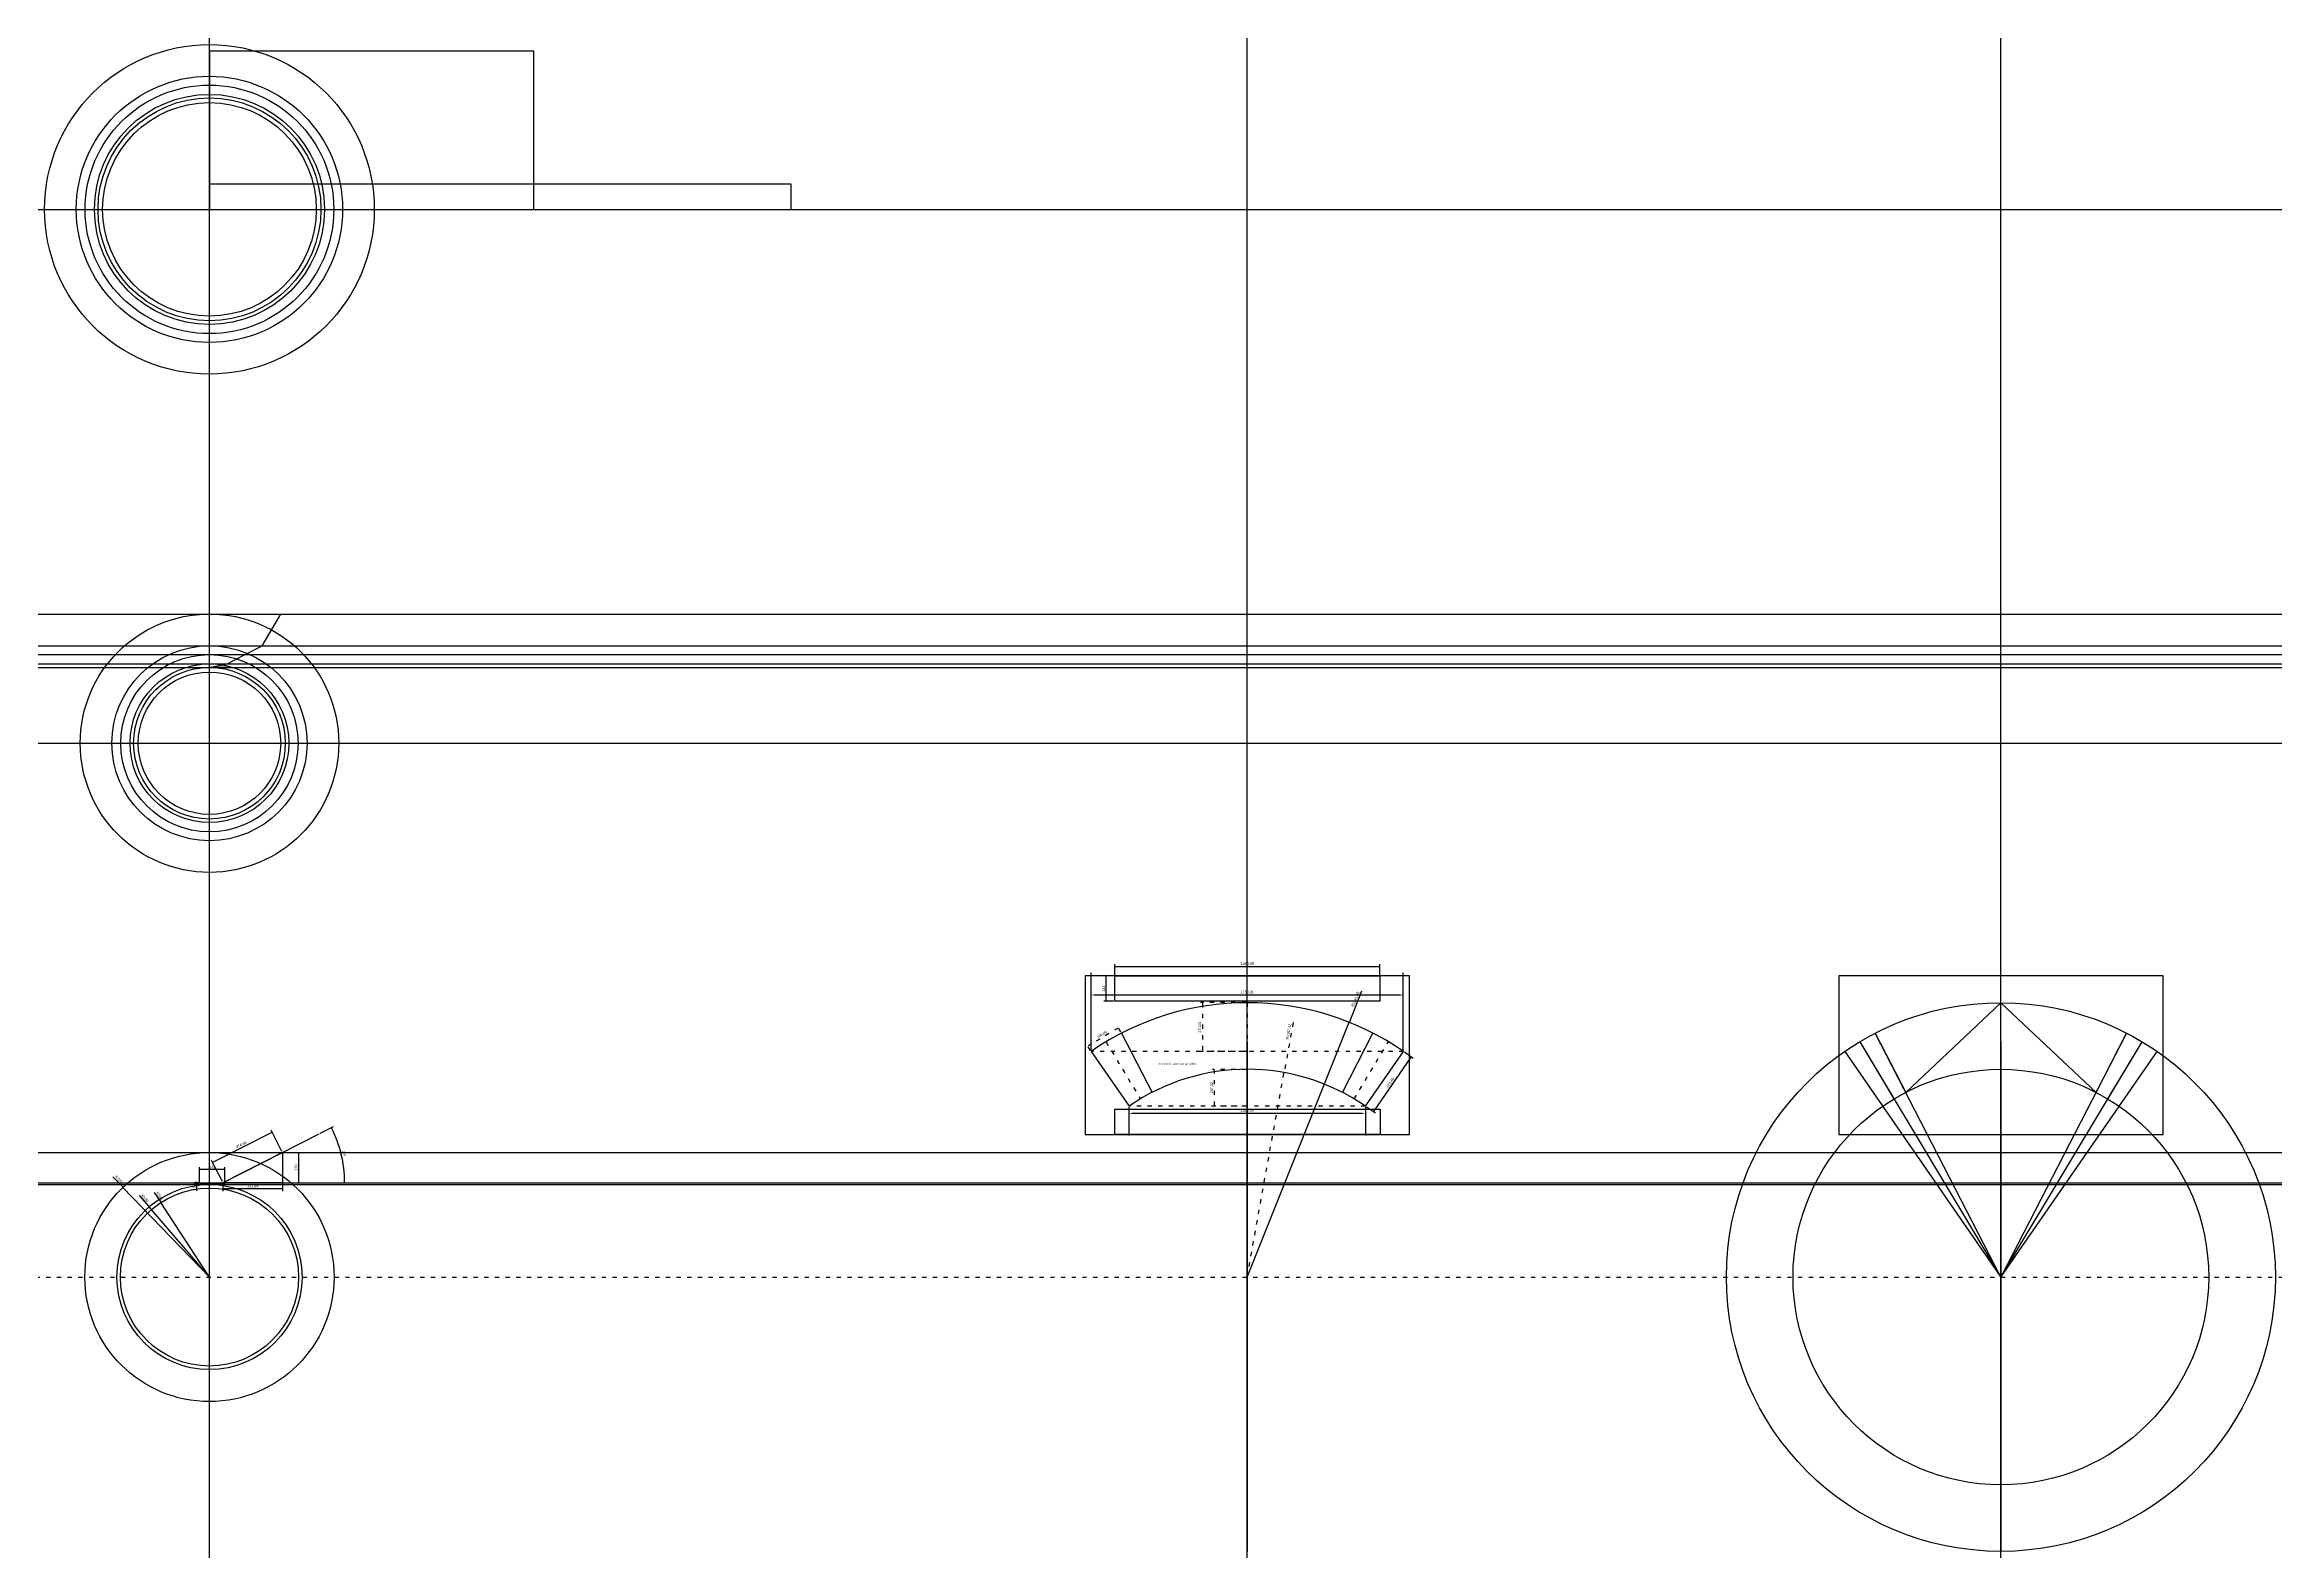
# Model space of a CAD drawing. Extents: x -926 to 11605, y -7542 to 926.
import ezdxf

# ---------------------------------------------------------------- set-up
doc = ezdxf.new("R2010")
doc.units = 0
doc.header["$LTSCALE"] = 2
doc.linetypes.add('ACAD_ISO03W100', pattern=[30, 12, -18])
doc.layers.get('0').update_dxf_attribs({"linetype": 'CONTINUOUS'})
doc.layers.get('DEFPOINTS').update_dxf_attribs({"linetype": 'CONTINUOUS'})
for name, color, linetype in [('100CM', 3, 'CONTINUOUS'), ('BARREL', 5, 'CONTINUOUS'), ('CONSTRUCTION', 2, 'CONTINUOUS'), ('DIMS', 4, 'CONTINUOUS'), ('PATTERN', 1, 'CONTINUOUS')]:
    doc.layers.add(name, color=color, linetype=linetype)
doc.dimstyles.new('ISO-25', dxfattribs={"dimtxt": 2.5, "dimasz": 2.5, "dimexe": 1.25, "dimexo": 0.625, "dimtad": 1, "dimtxsty": 'STANDARD', "dimcen": 2.5, "dimazin": 3, "dimtfac": 1, "dimtmove": 0, "dimatfit": 3})

# ---------------------------------------------------------------- blocks, each defined once
blk = doc.blocks.new('*D37')
at = {"layer": 'DEFPOINTS', "color": 0}
for p in [(5165, -5040), (6493, -5040), (6493, -5080)]:
    blk.add_point(p, dxfattribs=at)
at = {"layer": 'DIMS', "color": 0}
for p, q in [((5165, -5046), (5165, -5205)), ((5190, -5080), (6468, -5080)), ((6493, -5046), (6493, -5205))]:
    blk.add_line(p, q, dxfattribs=at)
for points in [[(5190, -5076), (5190, -5084), (5165, -5080)], [(6468, -5076), (6468, -5084), (6493, -5080)]]:
    blk.add_solid(points, dxfattribs=at)
at = {"layer": 'DIMS', "color": 0, "insert": (5829, -5065), "char_height": 15, "attachment_point": 5}
blk.add_mtext('1328,26', dxfattribs=at)
blk = doc.blocks.new('*D38')
at = {"layer": 'DEFPOINTS', "color": 0}
for p in [(6706, -4415), (4952, -4732), (6706, -4732)]:
    blk.add_point(p, dxfattribs=at)
at = {"layer": 'DIMS', "color": 0}
for p, q in [((4952, -4726), (4952, -4290)), ((6706, -4726), (6706, -4290)), ((4977, -4415), (6681, -4415))]:
    blk.add_line(p, q, dxfattribs=at)
for points in [[(4977, -4411), (4977, -4420), (4952, -4415)], [(6681, -4411), (6681, -4420), (6706, -4415)]]:
    blk.add_solid(points, dxfattribs=at)
at = {"layer": 'DIMS', "color": 0, "insert": (5829, -4400), "char_height": 15, "attachment_point": 5}
blk.add_mtext('1754,31', dxfattribs=at)
blk = doc.blocks.new('*D39')
at = {"layer": 'DEFPOINTS', "color": 0}
for p in [(6706, -4732), (6752, -4763), (6493, -5040)]:
    blk.add_point(p, dxfattribs=at)
at = {"layer": 'DIMS', "color": 0}
for p, q in [((6712, -4735), (6762, -4770)), ((6540, -5069), (6750, -4765)), ((6499, -5043), (6549, -5078))]:
    blk.add_line(p, q, dxfattribs=at)
for points in [[(6750, -4765), (6751, -4765), (6752, -4763)], [(6540, -5069), (6540, -5069), (6539, -5071)]]:
    blk.add_solid(points, dxfattribs=at)
at = {"layer": 'DIMS', "color": 0, "insert": (6633, -4909), "char_height": 15, "attachment_point": 5, "rotation": 55.3273}
blk.add_mtext('374,46', dxfattribs=at)
blk = doc.blocks.new('*D40')
at = {"layer": 'DEFPOINTS', "color": 0, "linetype": 'ACAD_ISO03W100'}
for p in [(5829, -4458), (5578, -4732), (5829, -4732)]:
    blk.add_point(p, dxfattribs=at)
at = {"layer": 'DIMS', "color": 0, "linetype": 'ACAD_ISO03W100'}
for p, q in [((5823, -4458), (5566, -4458)), ((5578, -4461), (5578, -4729)), ((5823, -4732), (5566, -4732))]:
    blk.add_line(p, q, dxfattribs=at)
for points in [[(5578, -4461), (5579, -4461), (5578, -4458)], [(5578, -4729), (5579, -4729), (5578, -4732)]]:
    blk.add_solid(points, dxfattribs=at)
at = {"layer": 'DIMS', "color": 0, "linetype": 'ACAD_ISO03W100', "insert": (5563, -4595), "char_height": 15, "attachment_point": 5, "rotation": 90}
blk.add_mtext('273,81', dxfattribs=at)
blk = doc.blocks.new('*D41')
at = {"layer": 'DEFPOINTS', "color": 0, "linetype": 'ACAD_ISO03W100'}
for p in [(5646, -4833), (5829, -4833), (5829, -5040)]:
    blk.add_point(p, dxfattribs=at)
at = {"layer": 'DIMS', "color": 0, "linetype": 'ACAD_ISO03W100'}
for p, q in [((5823, -4833), (5634, -4833)), ((5646, -5037), (5646, -4835)), ((5823, -5040), (5634, -5040))]:
    blk.add_line(p, q, dxfattribs=at)
for points in [[(5646, -4835), (5647, -4835), (5646, -4833)], [(5646, -5037), (5647, -5037), (5646, -5040)]]:
    blk.add_solid(points, dxfattribs=at)
at = {"layer": 'DIMS', "color": 0, "linetype": 'ACAD_ISO03W100', "insert": (5631, -4936), "char_height": 15, "attachment_point": 5, "rotation": 90}
blk.add_mtext('207,32', dxfattribs=at)
blk = doc.blocks.new('*D42')
at = {"layer": 'DEFPOINTS', "color": 0, "linetype": 'ACAD_ISO03W100'}
for p in [(5124, -4629), (4935, -4703), (4952, -4732)]:
    blk.add_point(p, dxfattribs=at)
at = {"layer": 'DIMS', "color": 0, "linetype": 'ACAD_ISO03W100'}
for p, q in [((5104, -4601), (4937, -4701)), ((5120, -4624), (5100, -4589)), ((4949, -4727), (4928, -4692))]:
    blk.add_line(p, q, dxfattribs=at)
for points in [[(5104, -4601), (5104, -4601), (5106, -4600)], [(4937, -4701), (4937, -4702), (4935, -4703)]]:
    blk.add_solid(points, dxfattribs=at)
at = {"layer": 'DIMS', "color": 0, "linetype": 'ACAD_ISO03W100', "insert": (5013, -4638), "char_height": 15, "attachment_point": 5, "rotation": 30.956}
blk.add_mtext('199,89', dxfattribs=at)
blk = doc.blocks.new('*D43')
at = {"layer": 'DEFPOINTS', "color": 0}
for p in [(6402, -4568), (5829, -6000)]:
    blk.add_point(p, dxfattribs=at)
at = {"layer": 'DIMS', "color": 0}
for p, q in [((6472, -4393), (6403, -4566)), ((5829, -6000), (6402, -4568))]:
    blk.add_line(p, q, dxfattribs=at)
blk.add_solid([(6402, -4566), (6403, -4566), (6402, -4568)], dxfattribs=at)
at = {"layer": 'DIMS', "color": 0, "insert": (6438, -4439), "char_height": 15, "attachment_point": 5, "rotation": 68.203}
blk.add_mtext('R1541,88', dxfattribs=at)
blk = doc.blocks.new('*D44')
at = {"layer": 'DEFPOINTS', "color": 0, "linetype": 'ACAD_ISO03W100'}
for p in [(6036, -4851), (5829, -6000)]:
    blk.add_point(p, dxfattribs=at)
at = {"layer": 'DIMS', "color": 0, "linetype": 'ACAD_ISO03W100'}
for p, q in [((6087, -4570), (6037, -4849)), ((5829, -6000), (6036, -4851))]:
    blk.add_line(p, q, dxfattribs=at)
blk.add_solid([(6036, -4849), (6037, -4849), (6036, -4851)], dxfattribs=at)
at = {"layer": 'DIMS', "color": 0, "linetype": 'ACAD_ISO03W100', "insert": (6063, -4621), "char_height": 15, "attachment_point": 5, "rotation": 79.7846}
blk.add_mtext('R1167,42', dxfattribs=at)
blk = doc.blocks.new('*D45')
at = {"layer": 'DEFPOINTS', "color": 0}
for p in [(-56, -5396), (-56, -5480), (86, -5480)]:
    blk.add_point(p, dxfattribs=at)
at = {"layer": 'DIMS', "color": 0}
for p, q in [((-56, -5474), (-56, -5383)), ((86, -5474), (86, -5383)), ((84, -5396), (-54, -5396))]:
    blk.add_line(p, q, dxfattribs=at)
for points in [[(-54, -5395), (-54, -5396), (-56, -5396)], [(84, -5395), (84, -5396), (86, -5396)]]:
    blk.add_solid(points, dxfattribs=at)
at = {"layer": 'DIMS', "color": 0, "insert": (15, -5382), "char_height": 15, "attachment_point": 5}
blk.add_mtext('142', dxfattribs=at)
blk = doc.blocks.new('*D50')
at = {"layer": 'DEFPOINTS', "color": 0}
for p in [(-339, -5606), (0, -6000)]:
    blk.add_point(p, dxfattribs=at)
at = {"layer": 'DIMS', "color": 0}
for p, q in [((-395, -5541), (-341, -5604)), ((0, -6000), (-339, -5606))]:
    blk.add_line(p, q, dxfattribs=at)
blk.add_solid([(-340, -5604), (-341, -5604), (-339, -5606)], dxfattribs=at)
at = {"layer": 'DIMS', "color": 0, "insert": (-363, -5557), "char_height": 15, "attachment_point": 5, "rotation": 310.7075}
blk.add_mtext('R520', dxfattribs=at)
blk = doc.blocks.new('*D51')
at = {"layer": 'DEFPOINTS', "color": 0}
for p in [(-273, -5581), (0, -6000)]:
    blk.add_point(p, dxfattribs=at)
at = {"layer": 'DIMS', "color": 0}
for p, q in [((-310, -5524), (-274, -5579)), ((0, -6000), (-273, -5581))]:
    blk.add_line(p, q, dxfattribs=at)
blk.add_solid([(-274, -5579), (-274, -5579), (-273, -5581)], dxfattribs=at)
at = {"layer": 'DIMS', "color": 0, "insert": (-281, -5543), "char_height": 15, "attachment_point": 5, "rotation": 303.0612}
blk.add_mtext('R500', dxfattribs=at)
blk = doc.blocks.new('*D52')
at = {"layer": 'DEFPOINTS', "color": 0}
for p in [(-486, -5496), (0, -6000)]:
    blk.add_point(p, dxfattribs=at)
at = {"layer": 'DIMS', "color": 0}
for p, q in [((-542, -5437), (-487, -5494)), ((0, -6000), (-486, -5496))]:
    blk.add_line(p, q, dxfattribs=at)
blk.add_solid([(-487, -5494), (-488, -5494), (-486, -5496)], dxfattribs=at)
at = {"layer": 'DIMS', "color": 0, "insert": (-510, -5450), "char_height": 15, "attachment_point": 5, "rotation": 313.9285}
blk.add_mtext('R700', dxfattribs=at)
blk = doc.blocks.new('*D54')
at = {"layer": 'DEFPOINTS', "color": 0}
for p in [(617, -5195), (751, -5363), (76, -5470), (683, -5470)]:
    blk.add_point(p, dxfattribs=at)
at = {"layer": 'DIMS', "color": 0}
for p, q in [((622, -5192), (696, -5154)), ((689, -5470), (772, -5470))]:
    blk.add_line(p, q, dxfattribs=at)
blk.add_arc((76, -5470), 683, 0.2096, 26.7904, dxfattribs=at)
for points in [[(686, -5162), (686, -5162), (685, -5160)], [(760, -5468), (759, -5468), (759, -5470)]]:
    blk.add_solid(points, dxfattribs=at)
at = {"layer": 'DIMS', "color": 0, "insert": (754, -5307), "char_height": 15, "attachment_point": 5, "rotation": 283.5}
blk.add_mtext('27°', dxfattribs=at)
blk = doc.blocks.new('*D55')
at = {"layer": 'DEFPOINTS', "color": 0}
for p in [(-72, -5480), (-56, -5470), (-56, -5480)]:
    blk.add_point(p, dxfattribs=at)
at = {"layer": 'DIMS', "color": 0}
for p, q in [((-62, -5470), (-85, -5470)), ((-62, -5480), (-85, -5480)), ((-72, -5468), (-72, -5465)), ((-72, -5470), (-72, -5480)), ((-72, -5482), (-72, -5515))]:
    blk.add_line(p, q, dxfattribs=at)
for points in [[(-73, -5468), (-72, -5468), (-72, -5470)], [(-73, -5482), (-72, -5482), (-72, -5480)]]:
    blk.add_solid(points, dxfattribs=at)
at = {"layer": 'DIMS', "color": 0, "insert": (-86, -5500), "char_height": 15, "attachment_point": 5, "rotation": 90}
blk.add_mtext('10', dxfattribs=at)
blk = doc.blocks.new('*D56')
at = {"layer": 'DEFPOINTS', "color": 0}
for p in [(410, -5300), (410, -5470), (500, -5470)]:
    blk.add_point(p, dxfattribs=at)
at = {"layer": 'DIMS', "color": 0}
for p, q in [((416, -5300), (512, -5300)), ((500, -5302), (500, -5468)), ((416, -5470), (512, -5470))]:
    blk.add_line(p, q, dxfattribs=at)
for points in [[(499, -5302), (500, -5302), (500, -5300)], [(499, -5468), (500, -5468), (500, -5470)]]:
    blk.add_solid(points, dxfattribs=at)
at = {"layer": 'DIMS', "color": 0, "insert": (486, -5385), "char_height": 15, "attachment_point": 5, "rotation": 90}
blk.add_mtext('170', dxfattribs=at)
blk = doc.blocks.new('*D57')
at = {"layer": 'DEFPOINTS', "color": 0}
for p in [(76, -5470), (76, -5505), (410, -5470)]:
    blk.add_point(p, dxfattribs=at)
at = {"layer": 'DIMS', "color": 0}
for p, q in [((76, -5476), (76, -5518)), ((407, -5505), (78, -5505)), ((410, -5476), (410, -5518))]:
    blk.add_line(p, q, dxfattribs=at)
for points in [[(78, -5505), (78, -5505), (76, -5505)], [(407, -5505), (407, -5505), (410, -5505)]]:
    blk.add_solid(points, dxfattribs=at)
at = {"layer": 'DIMS', "color": 0, "insert": (243, -5490), "char_height": 15, "attachment_point": 5}
blk.add_mtext('333,64', dxfattribs=at)
blk = doc.blocks.new('*D58')
at = {"layer": 'DEFPOINTS', "color": 0}
for p in [(18, -5357), (410, -5300), (76, -5470)]:
    blk.add_point(p, dxfattribs=at)
at = {"layer": 'DIMS', "color": 0}
for p, q in [((350, -5188), (20, -5355)), ((407, -5294), (346, -5175)), ((73, -5464), (12, -5345))]:
    blk.add_line(p, q, dxfattribs=at)
for points in [[(349, -5187), (350, -5188), (352, -5187)], [(20, -5355), (21, -5356), (18, -5357)]]:
    blk.add_solid(points, dxfattribs=at)
at = {"layer": 'DIMS', "color": 0, "insert": (178, -5258), "char_height": 15, "attachment_point": 5, "rotation": 27}
blk.add_mtext('374,46', dxfattribs=at)
blk = doc.blocks.new('*D65')
at = {"layer": 'DEFPOINTS', "color": 0}
for p in [(5037, -4308), (5085, -4308), (5085, -4450)]:
    blk.add_point(p, dxfattribs=at)
at = {"layer": 'DIMS', "color": 0}
for p, q in [((5079, -4308), (5024, -4308)), ((5037, -4448), (5037, -4311)), ((5079, -4450), (5024, -4450))]:
    blk.add_line(p, q, dxfattribs=at)
for points in [[(5036, -4311), (5037, -4311), (5037, -4308)], [(5036, -4448), (5037, -4448), (5037, -4450)]]:
    blk.add_solid(points, dxfattribs=at)
at = {"layer": 'DIMS', "color": 0, "insert": (5023, -4379), "char_height": 15, "attachment_point": 5, "rotation": 90}
blk.add_mtext('142', dxfattribs=at)
blk = doc.blocks.new('*D66')
at = {"layer": 'DEFPOINTS', "color": 0}
for p in [(6575, -4255), (5085, -4308), (6575, -4308)]:
    blk.add_point(p, dxfattribs=at)
at = {"layer": 'DIMS', "color": 0}
for p, q in [((5085, -4302), (5085, -4242)), ((5088, -4255), (6572, -4255)), ((6575, -4302), (6575, -4242))]:
    blk.add_line(p, q, dxfattribs=at)
for points in [[(5088, -4254), (5088, -4255), (5085, -4255)], [(6572, -4254), (6572, -4255), (6575, -4255)]]:
    blk.add_solid(points, dxfattribs=at)
at = {"layer": 'DIMS', "color": 0, "insert": (5830, -4240), "char_height": 15, "attachment_point": 5}
blk.add_mtext('1489,09', dxfattribs=at)

msp = doc.modelspace()

# ---------------------------------------------------------------- linework, layer by layer
for p, q in [((296.154, -2452), (400, -2274)), ((100, -2554), (200, -2502)), ((200, -2502), (296.154, -2452)), ((0, -2574), (100, -2554)), ((100, -2574), (0, -2574)), ((10062.743, -6000), (9357.008, -4629.11)), ((10768.478, -4629.11), (10062.743, -6000)), ((5829.342, -4677.74), (5829.342, -6000)), ((9269.629, -4677.74), (10062.743, -6000)), ((10062.743, -4677.74), (10062.743, -6000)), ((10062.743, -6000), (10855.857, -4677.74)), ((10062.743, -6000), (10855.857, -4677.74)), ((5829.342, -6000), (5829.342, -7541.88)), ((10062.743, -6000), (10062.743, -7541.88))]:
    msp.add_line(p, q)
at = {"color": 3, "linetype": 'ACAD_ISO03W100'}
for p, q in [((5829.342, -4458.118), (5829.342, -4731.932)), ((5829.342, -4832.58), (5829.342, -5039.896))]:
    msp.add_line(p, q, dxfattribs=at)
at = {"color": 3}
for p, q in [((9528.403, -4962.045), (10062.743, -4458.118)), ((10062.743, -4458.118), (10597.082, -4962.045)), ((9357.008, -4629.11), (9528.403, -4962.045)), ((10597.082, -4962.045), (10768.478, -4629.11)), ((9185.586, -4731.932), (10062.743, -6000)), ((9269.629, -4677.74), (9462.245, -4998.865)), ((10062.743, -6000), (10939.9, -4731.932)), ((10663.241, -4998.865), (10855.857, -4677.74)), ((-56, -5480), (86, -5480))]:
    msp.add_line(p, q, dxfattribs=at)
for centre, radius in [((0, 0), 926), ((0, 0), 748), ((0, 0), 698.4), ((0, 0), 646.3), ((0, 0), 626), ((0, 0), 600), ((0, -3000), 726), ((0, -3000), 548), ((0, -3000), 498), ((0, -3000), 446), ((0, -3000), 426), ((0, -3000), 400), ((10062.743, -6000), 1541.882), ((10062.743, -6000), 1167.42)]:
    msp.add_circle(centre, radius)
for radius in [1541.882, 1167.42]:
    msp.add_circle((10062.743, -6000), radius, dxfattribs=at)
at = {"layer": '100CM'}
for p, q in [((76, -5470), (616.69, -5194.505)), ((409.644, -5300), (409.644, -5470)), ((409.644, -5470), (76, -5470))]:
    msp.add_line(p, q, dxfattribs=at)
for radius in [700, 520, 500]:
    msp.add_circle((0, -6000), radius, dxfattribs=at)
at = {"layer": 'BARREL'}
for points in [[(0, 0), (1822.12, 0), (1822.12, 890), (0, 890)], [(4918.907, -5198.118), (6741.027, -5198.118), (6741.027, -4308.118), (4918.907, -4308.118)], [(4918.907, -5198.118), (6741.027, -5198.118), (6741.027, -4308.118), (4918.907, -4308.118)], [(9152.308, -5198.118), (10974.428, -5198.118), (10974.428, -4308.118), (9152.308, -4308.118)], [(9152.308, -5198.118), (10974.428, -5198.118), (10974.428, -4308.118), (9152.308, -4308.118)]]:
    msp.add_lwpolyline(points, close=True, dxfattribs=at)
at = {"layer": 'CONSTRUCTION', "color": 2}
for p, direction in [((0, 0), (0, 1)), ((5829.342, -6000), (0, 1)), ((10062.743, -6000), (0, 1)), ((0, 0), (1, 0)), ((0, -2274), (1, 0)), ((0, -2452), (1, 0)), ((0, -2502), (1, 0)), ((0, -2554), (1, 0)), ((0, -2574), (1, 0)), ((0, -3000), (1, 0)), ((0, -5300), (1, 0)), ((0, -5480), (1, 0))]:
    msp.add_xline(p, direction, dxfattribs=at)
at = {"layer": 'CONSTRUCTION'}
msp.add_xline((0, -5470), (1, 0), dxfattribs=at)
at = {"layer": 'CONSTRUCTION', "color": 2, "linetype": 'ACAD_ISO03W100'}
msp.add_xline((0, -6000), (1, 0), dxfattribs=at)
at = {"layer": 'DIMS'}
for p, q in [((5123.607, -4629.11), (5295.003, -4962.045)), ((6363.682, -4962.045), (6535.077, -4629.11))]:
    msp.add_line(p, q, dxfattribs=at)
at = {"layer": 'DIMS', "linetype": 'ACAD_ISO03W100'}
for p, q in [((6706.499, -4731.932), (4952.185, -4731.932)), ((5036.228, -4677.74), (5228.844, -4998.865)), ((6429.84, -4998.865), (6622.456, -4677.74)), ((6493.473, -5039.896), (5165.212, -5039.896))]:
    msp.add_line(p, q, dxfattribs=at)
at = {"layer": 'PATTERN'}
for p, q in [((4952.185, -4731.932), (5165.212, -5039.896)), ((6493.473, -5039.896), (6706.499, -4731.932)), ((409.644, -5300), (76, -5470)), ((86, -5480), (-56, -5480))]:
    msp.add_line(p, q, dxfattribs=at)
for points in [[(0, 0), (3267.256, 0), (3267.256, 142), (0, 142)], [(5085.425, -4308.118), (6574.51, -4308.118), (6574.51, -4450.118), (5085.425, -4450.118)], [(5086.05, -5056.118), (6575.135, -5056.118), (6575.135, -5198.118), (5086.05, -5198.118)]]:
    msp.add_lwpolyline(points, close=True, dxfattribs=at)
for radius in [1541.882, 1167.42]:
    msp.add_arc((5829.342, -6000), radius, 55.3273413, 124.6726587, dxfattribs=at)

# ---------------------------------------------------------------- texts
at = {"color": 3}
msp.add_text('3x required - 20cm overlap marked', height=10, dxfattribs=at).set_placement((5330.67, -4806.559))

# ---------------------------------------------------------------- dimensions: what is measured, and where the dimension line sits
at = {"layer": 'DIMS'}
for base, p1, p2, override, picture, middle in [((6574.5101, -4254.6552), (5085.4246, -4308.1175), (6574.5101, -4308.1175), {"dimtxt": 15, "dimexe": 12.5, "dimexo": 6.25, "dimgap": 6.25, "dimdsep": 44}, '*D66', (5829.9674, -4239.6552)), ((6706.499, -4415.481), (4952.185, -4731.932), (6706.499, -4731.932), {"dimtxt": 15, "dimasz": 25, "dimexe": 125, "dimexo": 6.25, "dimgap": 6.25, "dimdsep": 44}, '*D38', (5829.342, -4400.481)), ((6493.473, -5080.306), (5165.212, -5039.896), (6493.473, -5039.896), {"dimtxt": 15, "dimasz": 25, "dimexe": 125, "dimexo": 6.25, "dimgap": 6.25, "dimdsep": 44}, '*D37', (5829.342, -5065.306)), ((-56, -5395.581), (86, -5480), (-56, -5480), {"dimtxt": 15, "dimexe": 12.5, "dimexo": 6.25, "dimgap": 6.25, "dimdsep": 44}, '*D45', (15, -5381.831)), ((76, -5505.063), (409.644, -5470), (76, -5470), {"dimtxt": 15, "dimexe": 12.5, "dimexo": 6.25, "dimgap": 6.25, "dimdsep": 44}, '*D57', (242.822, -5490.063))]:
    dim = msp.add_linear_dim(base=base, p1=p1, p2=p2, dimstyle='ISO-25', override=override, dxfattribs=at)
    dim.commit()
    dim.dimension.update_dxf_attribs({"geometry": picture, "text_midpoint": middle})
for base, p1, p2, picture, middle in [((5036.686, -4308.118), (5085.425, -4450.118), (5085.425, -4308.118), '*D65', (5022.936, -4379.117)), ((499.718, -5470), (409.644, -5300), (409.644, -5470), '*D56', (485.968, -5385)), ((-72.202, -5480), (-56, -5470), (-56, -5480), '*D55', (-85.952, -5500))]:
    dim = msp.add_linear_dim(base=base, p1=p1, p2=p2, angle=90, dimstyle='ISO-25', override={"dimtxt": 15, "dimexe": 12.5, "dimexo": 6.25, "dimgap": 6.25, "dimdsep": 44}, dxfattribs=at)
    dim.commit()
    dim.dimension.update_dxf_attribs({"geometry": picture, "text_midpoint": middle})
at = {"layer": 'DIMS', "linetype": 'ACAD_ISO03W100'}
for base, p1, p2, picture, middle in [((5578.212, -4731.932), (5829.342, -4458.118), (5829.342, -4731.932), '*D40', (5563.212, -4595.025)), ((5646.195, -4832.58), (5829.342, -5039.896), (5829.342, -4832.58), '*D41', (5631.195, -4936.238))]:
    dim = msp.add_linear_dim(base=base, p1=p1, p2=p2, angle=90, dimstyle='ISO-25', override={"dimtxt": 15, "dimexe": 12.5, "dimexo": 6.25, "dimgap": 6.25, "dimdsep": 44}, dxfattribs=at)
    dim.commit()
    dim.dimension.update_dxf_attribs({"geometry": picture, "text_midpoint": middle})
at = {"layer": 'DIMS'}
for center, mpoint, picture, middle in [((5829.342, -6000), (6401.873, -4568.354), '*D43', (6451.451, -4444.379)), ((0, -6000), (-485.632, -5495.856), '*D52', (-520.171, -5460)), ((0, -6000), (-339.143, -5605.815), '*D50', (-373.365, -5566.038))]:
    dim = msp.add_radius_dim(center=center, mpoint=mpoint, dimstyle='ISO-25', override={"dimtxt": 15, "dimexe": 12.5, "dimexo": 6.25, "dimgap": 6.25, "dimdsep": 44}, dxfattribs=at)
    dim.commit()
    dim.dimension.update_dxf_attribs({"geometry": picture, "text_midpoint": middle, "dimtype": 164})
at = {"layer": 'DIMS', "linetype": 'ACAD_ISO03W100'}
dim = msp.add_aligned_dim(p1=(5123.607, -4629.11), p2=(4952.185, -4731.932), distance=-34.144, dimstyle='ISO-25', override={"dimtxt": 15, "dimexe": 12.5, "dimexo": 6.25, "dimgap": 6.25, "dimdsep": 44}, dxfattribs=at)
dim.commit()
dim.dimension.update_dxf_attribs({"geometry": '*D42', "text_midpoint": (5012.618, -4638.377)})
dim = msp.add_radius_dim(center=(5829.342, -6000), mpoint=(6036.383, -4851.086), dimstyle='ISO-25', override={"dimtxt": 15, "dimexe": 12.5, "dimexo": 6.25, "dimgap": 6.25, "dimdsep": 44}, dxfattribs=at)
dim.commit()
dim.dimension.update_dxf_attribs({"geometry": '*D44', "text_midpoint": (6077.373, -4623.629), "dimtype": 164})
at = {"layer": 'DIMS'}
for p1, p2, distance, picture, middle in [((6493.473, -5039.896), (6706.499, -4731.932), -54.89, '*D39', (6632.792, -4908.606)), ((409.644, -5300), (76, -5470), -127.38, '*D58', (178.183, -5258.138))]:
    dim = msp.add_aligned_dim(p1=p1, p2=p2, distance=distance, dimstyle='ISO-25', override={"dimtxt": 15, "dimexe": 12.5, "dimexo": 6.25, "dimgap": 6.25, "dimdsep": 44}, dxfattribs=at)
    dim.commit()
    dim.dimension.update_dxf_attribs({"geometry": picture, "text_midpoint": middle})
dim = msp.add_angular_dim_3p(base=(750.869, -5363.111), center=(76, -5470), p1=(616.69, -5194.505), p2=(682.83, -5470), dimstyle='ISO-25', override={"dimtxt": 15, "dimexe": 12.5, "dimexo": 6.25, "dimgap": 6.25, "dimdec": 0, "dimdsep": 44}, dxfattribs=at)
dim.commit()
dim.dimension.update_dxf_attribs({"geometry": '*D54', "text_midpoint": (753.772, -5307.281)})
dim = msp.add_radius_dim(center=(0, -6000), mpoint=(-272.768, -5580.956), dimstyle='ISO-25', override={"dimtxt": 15, "dimexe": 12.5, "dimexo": 6.25, "dimgap": 6.25, "dimdsep": 44}, dxfattribs=at)
dim.commit()
dim.dimension.update_dxf_attribs({"geometry": '*D51', "text_midpoint": (-281.019, -5543.074)})

doc.saveas('drawing.dxf')
